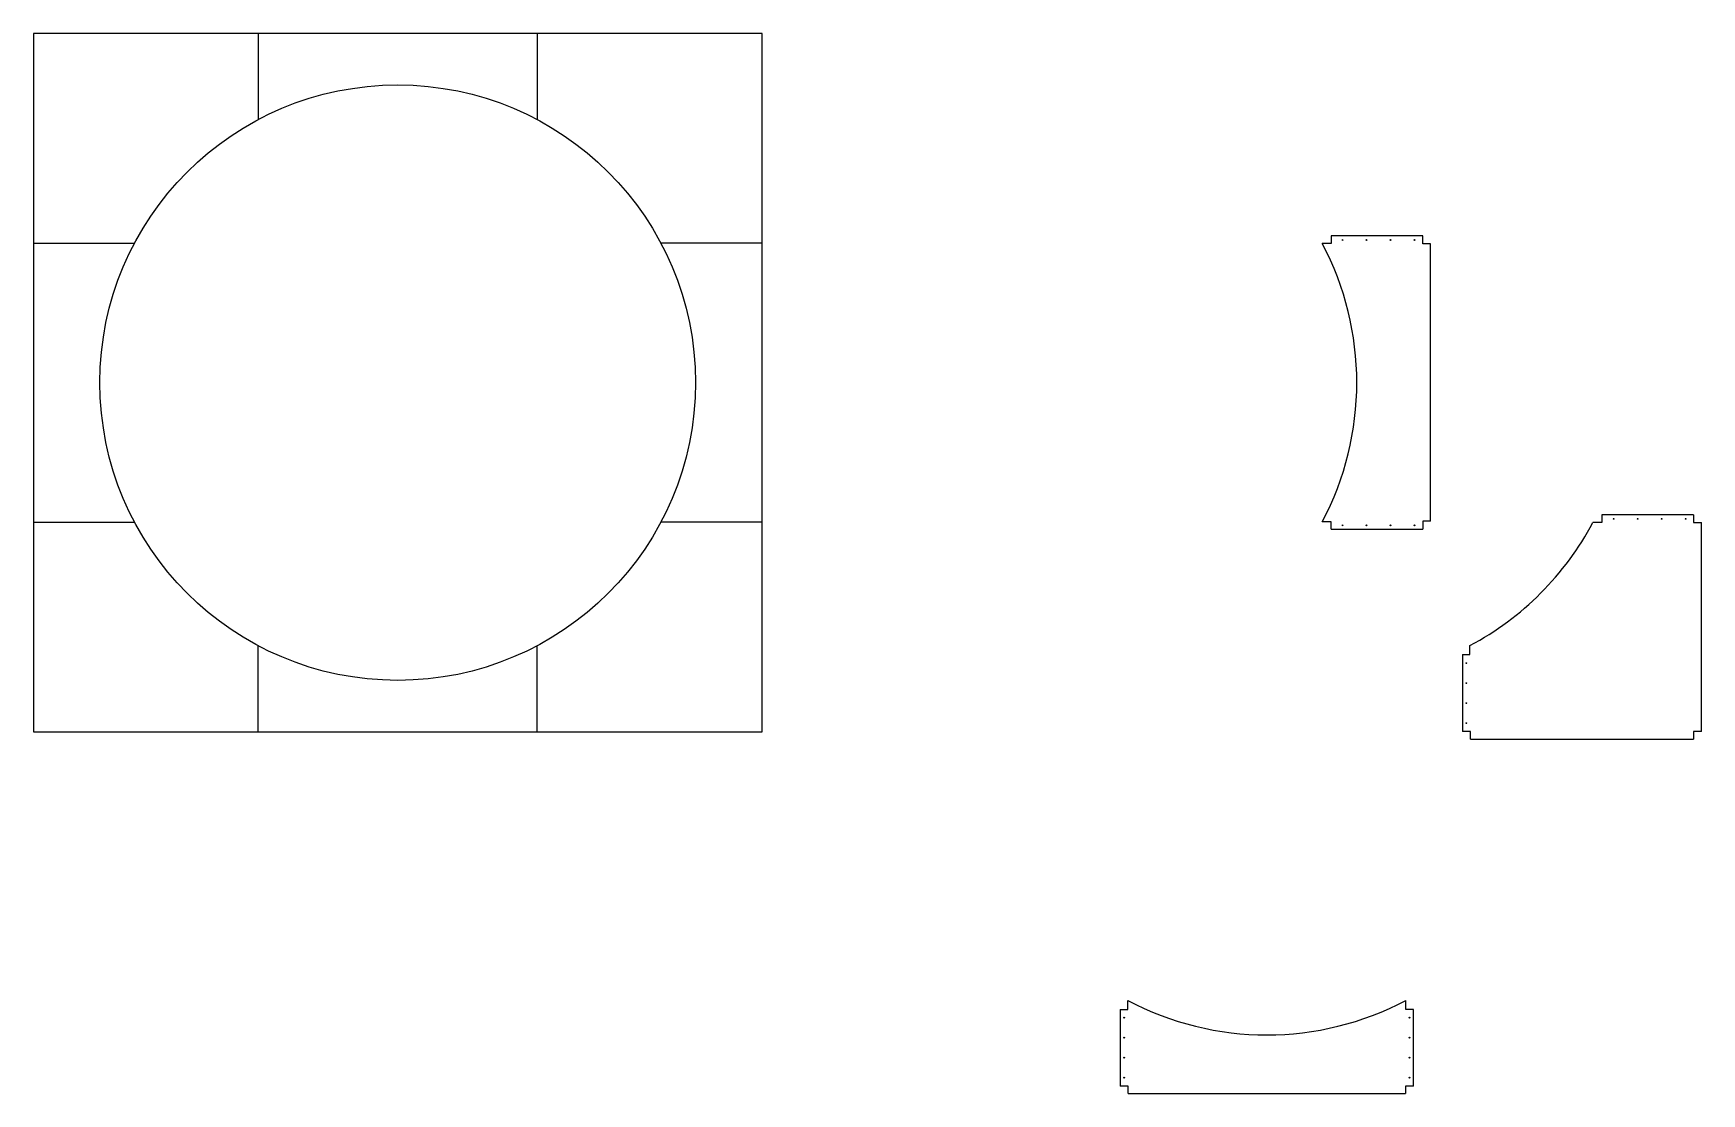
# Model space of a CAD drawing. Header units: millimetres. Extents: x -28127 to -14224, y -2667 to 12466.
# Drawn here: x -26408 to -18061, y -2667 to 2639 of the extents above; entities that cross this region are included whole.
import ezdxf

# ---------------------------------------------------------------- set-up
doc = ezdxf.new("R2010")
doc.units = ezdxf.units.MM
doc.header["$LTSCALE"] = 10

msp = doc.modelspace()

# ---------------------------------------------------------------- linework, layer by layer
at = {"color": 0}
for p, q in [((-25282.9, 2639.1), (-25282.9, 2207.5)), ((-23886.9, 2639.1), (-23886.9, 2207.5)), ((-26407.9, 1589.1), (-25901.3, 1589.1)), ((-22761.9, 1589.1), (-23268.5, 1589.1)), ((-26407.9, 193.1), (-25901.3, 193.1)), ((-22761.9, 193.1), (-23268.5, 193.1)), ((-25282.9, -856.9), (-25282.9, -425.3)), ((-23886.9, -856.9), (-23886.9, -425.3))]:
    msp.add_line(p, q, dxfattribs=at)
at = {"color": 1}
for p, q in [((-19913.9, 1587.1), (-19958.9, 1587.1)), ((-19455.4, 1625.1), (-19913.9, 1625.1)), ((-19913.9, 1625.1), (-19913.9, 1587.1)), ((-19455.4, 1585.1), (-19455.4, 1625.1)), ((-19417.4, 1585.1), (-19455.4, 1585.1)), ((-19417.4, 197.1), (-19417.4, 1585.1)), ((-19913.9, 195.1), (-19958.9, 195.1)), ((-19913.9, 157.1), (-19913.9, 195.1)), ((-19417.4, 197.1), (-19455.4, 197.1)), ((-19455.4, 197.1), (-19455.4, 157.1)), ((-18559.8, 191.1), (-18604.8, 191.1)), ((-18101.2, 229.1), (-18559.8, 229.1)), ((-18559.8, 229.1), (-18559.8, 191.1)), ((-18101.2, 229.1), (-18101.2, 191.1)), ((-18101.2, 191.1), (-18061.2, 191.1)), ((-18061.2, -854.9), (-18061.2, 191.1)), ((-19913.9, 157.1), (-19455.4, 157.1)), ((-19258.2, -469.2), (-19258.2, -854.9)), ((-19258.2, -469.2), (-19220.2, -469.2)), ((-19220.2, -469.2), (-19220.2, -424.2)), ((-19218.2, -854.9), (-19258.2, -854.9)), ((-19218.2, -892.9), (-19218.2, -854.9)), ((-19218.2, -892.9), (-18101.2, -892.9)), ((-18061.2, -854.9), (-18101.2, -854.9)), ((-18101.2, -854.9), (-18101.2, -892.9)), ((-20970.7, -2245.5), (-20970.7, -2629)), ((-20970.7, -2245.5), (-20932.7, -2245.5)), ((-20932.7, -2245.5), (-20932.7, -2200.5)), ((-19540.7, -2245.5), (-19540.7, -2200.5)), ((-19502.7, -2245.5), (-19540.7, -2245.5)), ((-19502.7, -2629), (-19502.7, -2245.5)), ((-20930.7, -2629), (-20970.7, -2629)), ((-20930.7, -2667), (-20930.7, -2629)), ((-20930.7, -2667), (-19542.7, -2667)), ((-19502.7, -2629), (-19542.7, -2629)), ((-19542.7, -2629), (-19542.7, -2667))]:
    msp.add_line(p, q, dxfattribs=at)
at = {"color": 2, "true_color": 0xf1eb1f}
msp.add_lwpolyline([(-22761.9, 2639.1), (-26407.9, 2639.1), (-26407.9, -856.9), (-22761.9, -856.9)], close=True, dxfattribs=at)
msp.add_circle((-24584.9, 891.1), 1490, dxfattribs=at)
at = {"color": 1}
for centre in [(-19857.4, 1605.1), (-19737.4, 1605.1), (-19617.4, 1605.1), (-19497.4, 1605.1), (-19857.4, 177.1), (-19737.4, 177.1), (-19617.4, 177.1), (-19497.4, 177.1), (-18501.2, 209.1), (-18381.2, 209.1), (-18261.2, 209.1), (-18141.2, 209.1), (-19238.2, -512.9), (-19238.2, -612.9), (-19238.2, -712.9), (-19238.2, -812.9), (-20950.7, -2287), (-19522.7, -2287), (-20950.7, -2387), (-19522.7, -2387), (-20950.7, -2487), (-19522.7, -2487), (-20950.7, -2587), (-19522.7, -2587)]:
    msp.add_circle(centre, 2, dxfattribs=at)
for centre, start, end in [((-21276.4, 891.1), 332.15287, 27.84713), ((-19920.2, 891.1), 298.02123, 331.97877), ((-20236.7, -883), 242.15287, 297.84713)]:
    msp.add_arc(centre, 1490, start, end, dxfattribs=at)

doc.saveas('drawing.dxf')
